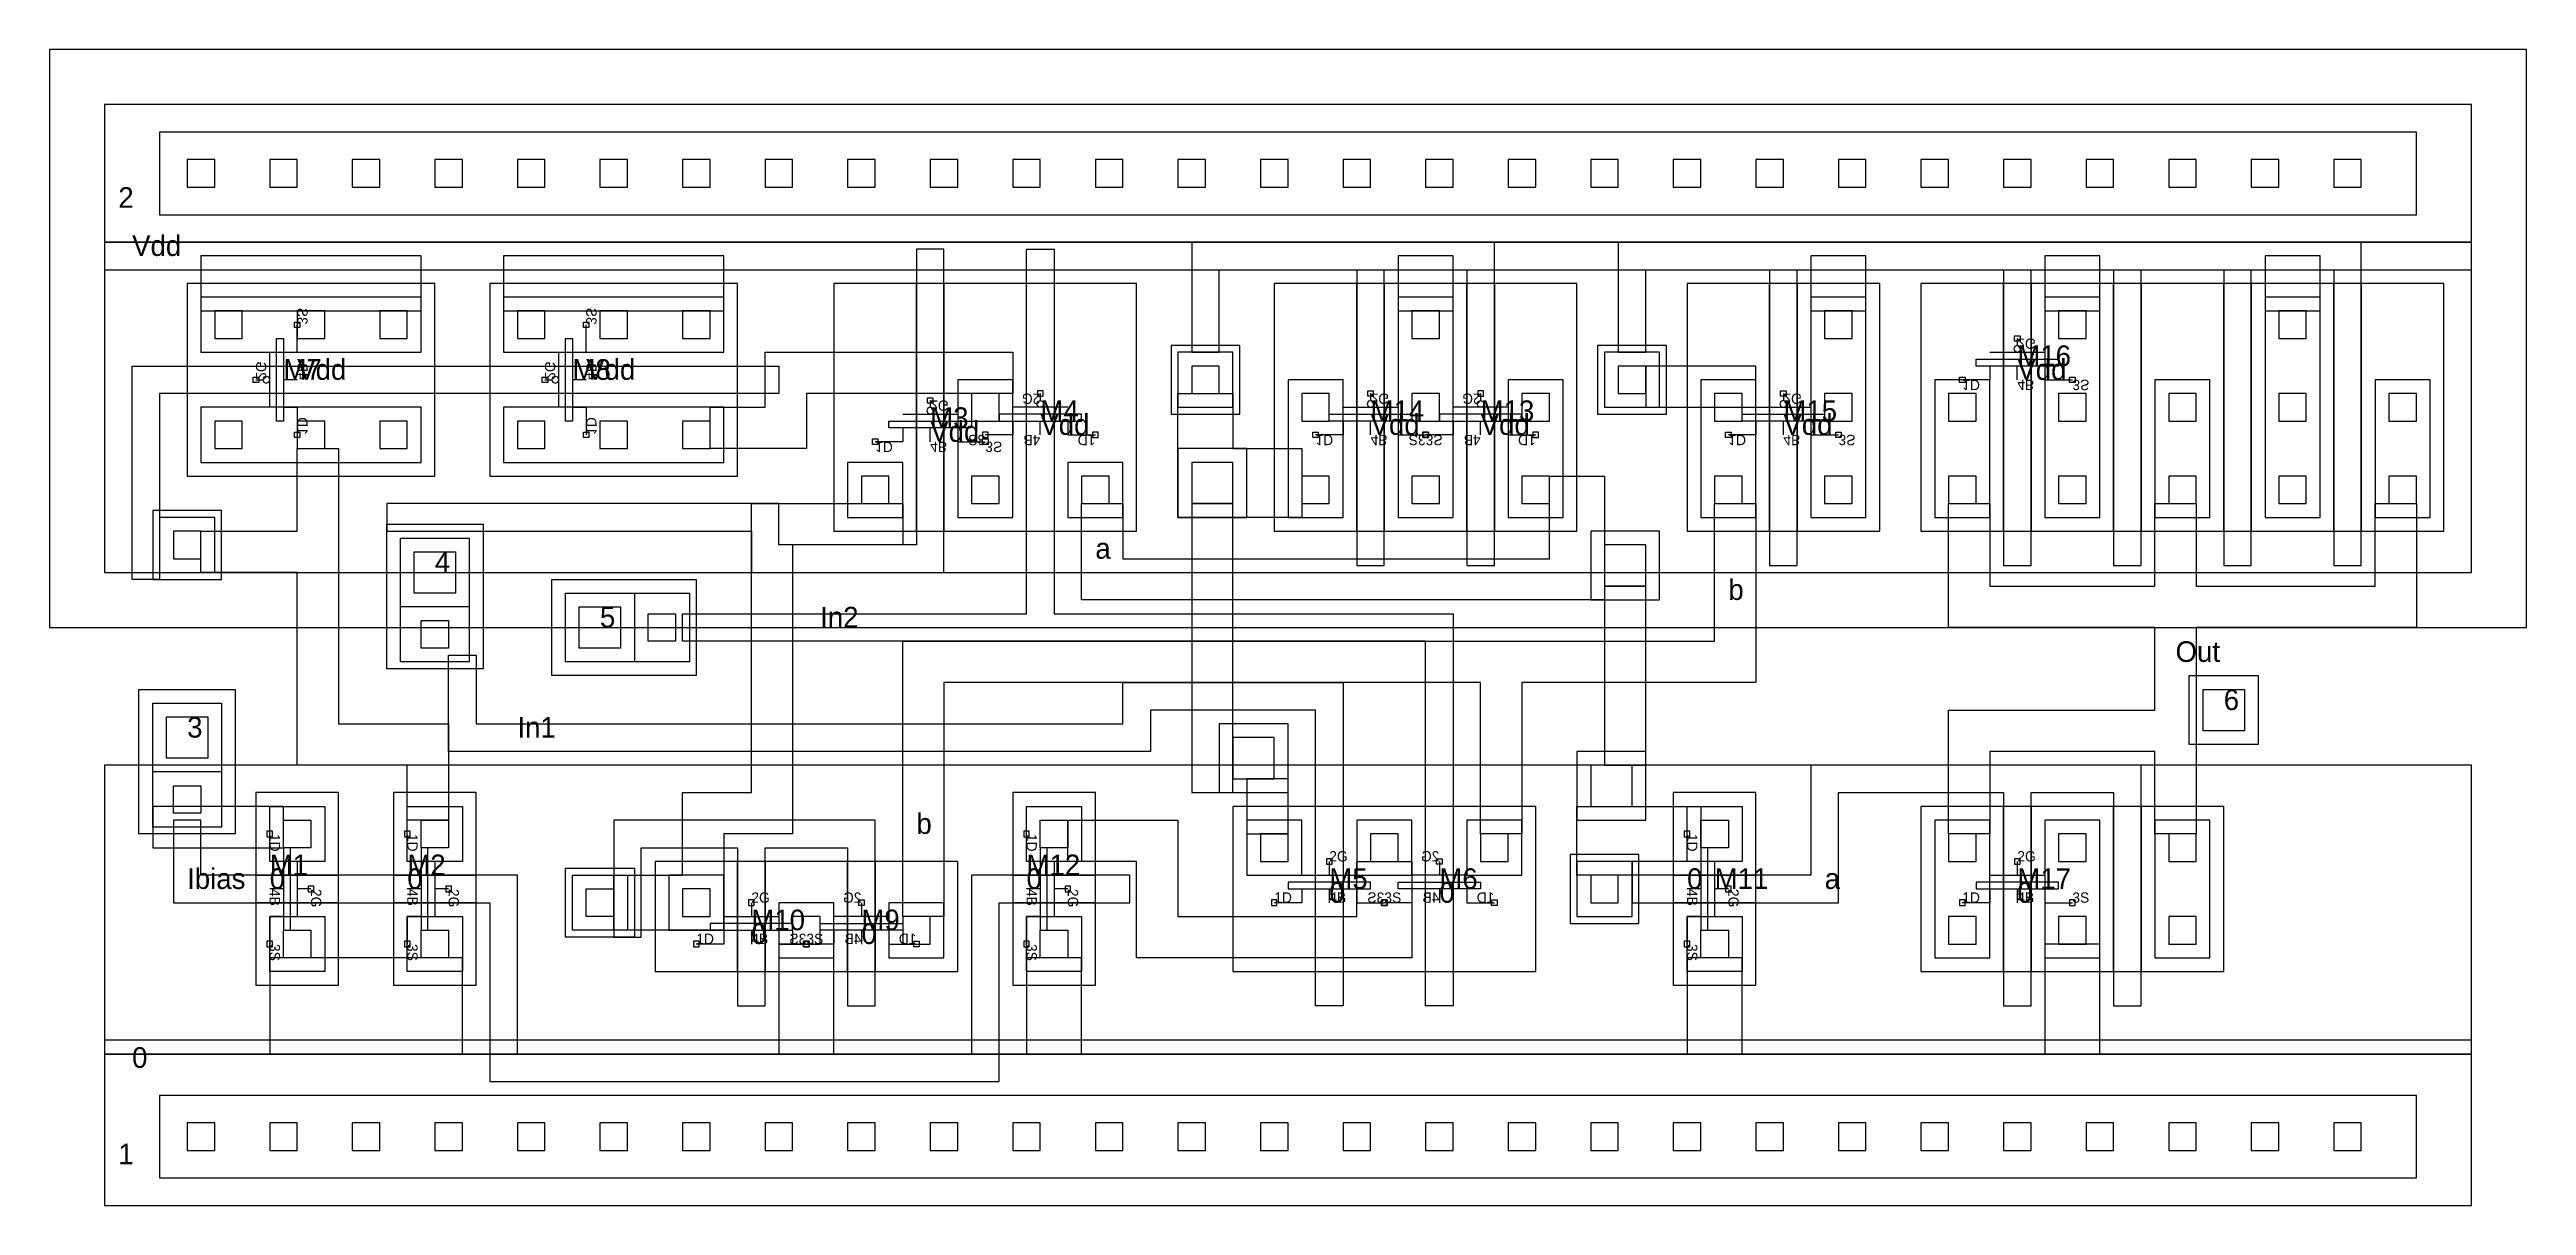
# Model space of a CAD drawing. Extents: x -4 to 794, y 0 to 644.
# Drawn here: x 276 to 456, y 0 to 84 of the extents above; entities that cross this region are included whole.
import ezdxf

# ---------------------------------------------------------------- set-up
doc = ezdxf.new("R2010")
doc.units = 0
for name, color, linetype in [('LAYER1', 7, 'CONTINUOUS'), ('LAYER10', 7, 'CONTINUOUS'), ('LAYER2', 7, 'CONTINUOUS'), ('LAYER25', 7, 'CONTINUOUS'), ('LAYER4', 7, 'CONTINUOUS'), ('LAYER42', 7, 'CONTINUOUS'), ('LAYER43', 7, 'CONTINUOUS'), ('LAYER44', 7, 'CONTINUOUS'), ('LAYER45', 7, 'CONTINUOUS'), ('LAYER46', 7, 'CONTINUOUS'), ('LAYER49', 7, 'CONTINUOUS'), ('LAYER5', 7, 'CONTINUOUS'), ('LAYER50', 7, 'CONTINUOUS'), ('LAYER51', 7, 'CONTINUOUS'), ('LAYER6', 7, 'CONTINUOUS'), ('LAYER8', 7, 'CONTINUOUS'), ('LAYER9', 7, 'CONTINUOUS')]:
    doc.layers.add(name, color=color, linetype=linetype)

# ---------------------------------------------------------------- blocks, each defined once
blk = doc.blocks.new('CCM1_1')
at = {"layer": 'LAYER25'}
blk.add_lwpolyline([(-1, -1), (1, -1), (1, 1), (-1, 1), (-1, -1)], dxfattribs=at)
at = {"layer": 'LAYER49'}
blk.add_lwpolyline([(-2, -2), (2, -2), (2, 2), (-2, 2), (-2, -2)], dxfattribs=at)
blk = doc.blocks.new('CCM1_2')
at = {"layer": 'LAYER25'}
for points in [[(-1, 5), (1, 5), (1, 7), (-1, 7), (-1, 5)], [(-1, -1), (1, -1), (1, 1), (-1, 1), (-1, -1)]]:
    blk.add_lwpolyline(points, dxfattribs=at)
at = {"layer": 'LAYER49'}
blk.add_lwpolyline([(-2, -2), (2, -2), (2, 8), (-2, 8), (-2, -2)], dxfattribs=at)
blk = doc.blocks.new('CCM1_3')
at = {"layer": 'LAYER25'}
for points in [[(-1, 11), (1, 11), (1, 13), (-1, 13), (-1, 11)], [(-1, 5), (1, 5), (1, 7), (-1, 7), (-1, 5)], [(-1, -1), (1, -1), (1, 1), (-1, 1), (-1, -1)]]:
    blk.add_lwpolyline(points, dxfattribs=at)
at = {"layer": 'LAYER49'}
blk.add_lwpolyline([(-2, -2), (2, -2), (2, 14), (-2, 14), (-2, -2)], dxfattribs=at)
blk = doc.blocks.new('CCONT')
at = {"layer": 'LAYER25'}
blk.add_lwpolyline([(-1, -1), (1, -1), (1, 1), (-1, 1), (-1, -1)], dxfattribs=at)
blk = doc.blocks.new('CONT')
at = {"layer": 'LAYER25'}
blk.add_lwpolyline([(-1, -1), (1, -1), (1, 1), (-1, 1), (-1, -1)], dxfattribs=at)
blk = doc.blocks.new('M1V1M2')
at = {"layer": 'LAYER49'}
blk.add_lwpolyline([(-2.5, -2.5), (2.5, -2.5), (2.5, 2.5), (-2.5, 2.5), (-2.5, -2.5)], dxfattribs=at)
at = {"layer": 'LAYER50'}
blk.add_lwpolyline([(-1.5, -1.5), (1.5, -1.5), (1.5, 1.5), (-1.5, 1.5), (-1.5, -1.5)], dxfattribs=at)
at = {"layer": 'LAYER51'}
blk.add_lwpolyline([(-2.5, -2.5), (2.5, -2.5), (2.5, 2.5), (-2.5, 2.5), (-2.5, -2.5)], dxfattribs=at)
blk = doc.blocks.new('NMOS2X12_TOK')
at = {"layer": 'LAYER1'}
for points in [[(0, 2), (0, 1)], [(-2, 0), (-2, -1), (-4, -1)], [(-3, 0), (3, 0), (3, 0.5), (-3, 0.5), (-3, 0)], [(-2, 1), (2, 1)], [(0, 0), (0, -1)], [(2, 0), (2, -1), (4, -1)]]:
    blk.add_lwpolyline(points, dxfattribs=at)
at = {"layer": 'LAYER8'}
blk.add_lwpolyline([(-0.2, 1.8), (0.2, 1.8), (0.2, 2.2), (-0.2, 2.2), (-0.2, 1.8)], dxfattribs=at)
at = {"layer": 'LAYER9'}
for points in [[(-4.2, -1.2), (-3.8, -1.2), (-3.8, -0.8), (-4.2, -0.8), (-4.2, -1.2)], [(3.8, -1.2), (4.2, -1.2), (4.2, -0.8), (3.8, -0.8), (3.8, -1.2)]]:
    blk.add_lwpolyline(points, dxfattribs=at)
at = {"layer": 'LAYER5'}
for s, p in [('2G', (0, 2)), ('1D', (-4, -1)), ('4B', (0, -1)), ('3S', (4, -1))]:
    blk.add_text(s, height=0.75, dxfattribs=at).set_placement(p)
blk = doc.blocks.new('NMOS2X24_TOK')
at = {"layer": 'LAYER1'}
for points in [[(0, 2), (0, 1)], [(-2, 0), (-2, -1), (-4, -1)], [(-3, 0), (3, 0), (3, 0.5), (-3, 0.5), (-3, 0)], [(-2, 1), (2, 1)], [(0, 0), (0, -1)], [(2, 0), (2, -1), (4, -1)]]:
    blk.add_lwpolyline(points, dxfattribs=at)
at = {"layer": 'LAYER8'}
blk.add_lwpolyline([(-0.2, 1.8), (0.2, 1.8), (0.2, 2.2), (-0.2, 2.2), (-0.2, 1.8)], dxfattribs=at)
at = {"layer": 'LAYER9'}
for points in [[(-4.2, -1.2), (-3.8, -1.2), (-3.8, -0.8), (-4.2, -0.8), (-4.2, -1.2)], [(3.8, -1.2), (4.2, -1.2), (4.2, -0.8), (3.8, -0.8), (3.8, -1.2)]]:
    blk.add_lwpolyline(points, dxfattribs=at)
at = {"layer": 'LAYER5'}
for s, p in [('2G', (0, 2)), ('1D', (-4, -1)), ('4B', (0, -1)), ('3S', (4, -1))]:
    blk.add_text(s, height=0.75, dxfattribs=at).set_placement(p)
blk = doc.blocks.new('NMOS2X6_TOK')
at = {"layer": 'LAYER1'}
for points in [[(0, 2), (0, 1)], [(-2, 0), (-2, -1), (-4, -1)], [(-3, 0), (3, 0), (3, 0.5), (-3, 0.5), (-3, 0)], [(-2, 1), (2, 1)], [(0, 0), (0, -1)], [(2, 0), (2, -1), (4, -1)]]:
    blk.add_lwpolyline(points, dxfattribs=at)
at = {"layer": 'LAYER8'}
blk.add_lwpolyline([(-0.2, 1.8), (0.2, 1.8), (0.2, 2.2), (-0.2, 2.2), (-0.2, 1.8)], dxfattribs=at)
at = {"layer": 'LAYER9'}
for points in [[(-4.2, -1.2), (-3.8, -1.2), (-3.8, -0.8), (-4.2, -0.8), (-4.2, -1.2)], [(3.8, -1.2), (4.2, -1.2), (4.2, -0.8), (3.8, -0.8), (3.8, -1.2)]]:
    blk.add_lwpolyline(points, dxfattribs=at)
at = {"layer": 'LAYER5'}
for s, p in [('2G', (0, 2)), ('1D', (-4, -1)), ('4B', (0, -1)), ('3S', (4, -1))]:
    blk.add_text(s, height=0.75, dxfattribs=at).set_placement(p)
blk = doc.blocks.new('NMOS2X8_TOK')
at = {"layer": 'LAYER1'}
for points in [[(0, 2), (0, 1)], [(-2, 0), (-2, -1), (-4, -1)], [(-3, 0), (3, 0), (3, 0.5), (-3, 0.5), (-3, 0)], [(-2, 1), (2, 1)], [(0, 0), (0, -1)], [(2, 0), (2, -1), (4, -1)]]:
    blk.add_lwpolyline(points, dxfattribs=at)
at = {"layer": 'LAYER8'}
blk.add_lwpolyline([(-0.2, 1.8), (0.2, 1.8), (0.2, 2.2), (-0.2, 2.2), (-0.2, 1.8)], dxfattribs=at)
at = {"layer": 'LAYER9'}
for points in [[(-4.2, -1.2), (-3.8, -1.2), (-3.8, -0.8), (-4.2, -0.8), (-4.2, -1.2)], [(3.8, -1.2), (4.2, -1.2), (4.2, -0.8), (3.8, -0.8), (3.8, -1.2)]]:
    blk.add_lwpolyline(points, dxfattribs=at)
at = {"layer": 'LAYER5'}
for s, p in [('2G', (0, 2)), ('1D', (-4, -1)), ('4B', (0, -1)), ('3S', (4, -1))]:
    blk.add_text(s, height=0.75, dxfattribs=at).set_placement(p)
blk = doc.blocks.new('P1CCM1')
at = {"layer": 'LAYER25'}
blk.add_lwpolyline([(-1, -1), (1, -1), (1, 1), (-1, 1), (-1, -1)], dxfattribs=at)
at = {"layer": 'LAYER46'}
blk.add_lwpolyline([(-2.5, -2.5), (2.5, -2.5), (2.5, 2.5), (-2.5, 2.5), (-2.5, -2.5)], dxfattribs=at)
at = {"layer": 'LAYER49'}
blk.add_lwpolyline([(-2, -2), (2, -2), (2, 2), (-2, 2), (-2, -2)], dxfattribs=at)
blk = doc.blocks.new('P1CCM1V1M2')
at = {"layer": 'LAYER25'}
blk.add_lwpolyline([(-1, -5.5), (1, -5.5), (1, -3.5), (-1, -3.5), (-1, -5.5)], dxfattribs=at)
at = {"layer": 'LAYER46'}
blk.add_lwpolyline([(-3.5, -7), (3.5, -7), (3.5, 3.5), (-3.5, 3.5), (-3.5, -7)], dxfattribs=at)
at = {"layer": 'LAYER49'}
blk.add_lwpolyline([(-2.5, -6.5), (2.5, -6.5), (2.5, 2.5), (-2.5, 2.5), (-2.5, -6.5)], dxfattribs=at)
at = {"layer": 'LAYER50'}
blk.add_lwpolyline([(-1.5, -1.5), (1.5, -1.5), (1.5, 1.5), (-1.5, 1.5), (-1.5, -1.5)], dxfattribs=at)
at = {"layer": 'LAYER51'}
blk.add_lwpolyline([(-2.5, -2.5), (2.5, -2.5), (2.5, 2.5), (-2.5, 2.5), (-2.5, -2.5)], dxfattribs=at)
blk = doc.blocks.new('PMOS2X18_TOK')
at = {"layer": 'LAYER1'}
for points in [[(-2, 0), (-2, 1), (-4, 1)], [(-3, -0.5), (3, -0.5), (3, 0), (-3, 0), (-3, -0.5)], [(0, 1), (0, 0)], [(2, 0), (2, 1), (4, 1)], [(-2, -1), (2, -1)], [(0, -1.5), (-0.18, -1.43), (-0.25, -1.25), (-0.18, -1.07), (0, -1), (0.18, -1.07), (0.25, -1.25), (0.18, -1.43), (0, -1.5)], [(0, -2), (0, -1.5)]]:
    blk.add_lwpolyline(points, dxfattribs=at)
at = {"layer": 'LAYER10'}
for points in [[(-4.2, 0.8), (-3.8, 0.8), (-3.8, 1.2), (-4.2, 1.2), (-4.2, 0.8)], [(3.8, 0.8), (4.2, 0.8), (4.2, 1.2), (3.8, 1.2), (3.8, 0.8)]]:
    blk.add_lwpolyline(points, dxfattribs=at)
at = {"layer": 'LAYER8'}
blk.add_lwpolyline([(-0.2, -2.2), (0.2, -2.2), (0.2, -1.8), (-0.2, -1.8), (-0.2, -2.2)], dxfattribs=at)
at = {"layer": 'LAYER5'}
for s, p in [('1D', (-4, 1)), ('4B', (0, 1)), ('3S', (4, 1)), ('2G', (0, -2))]:
    blk.add_text(s, height=0.75, dxfattribs=at).set_placement(p)
blk = doc.blocks.new('PMOS2X72_TOK')
at = {"layer": 'LAYER1'}
for points in [[(-2, 0), (-2, 1), (-4, 1)], [(-3, -0.5), (3, -0.5), (3, 0), (-3, 0), (-3, -0.5)], [(0, 1), (0, 0)], [(2, 0), (2, 1), (4, 1)], [(-2, -1), (2, -1)], [(0, -1.5), (-0.18, -1.43), (-0.25, -1.25), (-0.18, -1.07), (0, -1), (0.18, -1.07), (0.25, -1.25), (0.18, -1.43), (0, -1.5)], [(0, -2), (0, -1.5)]]:
    blk.add_lwpolyline(points, dxfattribs=at)
at = {"layer": 'LAYER10'}
for points in [[(-4.2, 0.8), (-3.8, 0.8), (-3.8, 1.2), (-4.2, 1.2), (-4.2, 0.8)], [(3.8, 0.8), (4.2, 0.8), (4.2, 1.2), (3.8, 1.2), (3.8, 0.8)]]:
    blk.add_lwpolyline(points, dxfattribs=at)
at = {"layer": 'LAYER8'}
blk.add_lwpolyline([(-0.2, -2.2), (0.2, -2.2), (0.2, -1.8), (-0.2, -1.8), (-0.2, -2.2)], dxfattribs=at)
at = {"layer": 'LAYER5'}
for s, p in [('1D', (-4, 1)), ('4B', (0, 1)), ('3S', (4, 1)), ('2G', (0, -2))]:
    blk.add_text(s, height=0.75, dxfattribs=at).set_placement(p)
blk = doc.blocks.new('OTA1')
at = {"layer": 'LAYER10'}
for points in [[(6, 61), (24, 61), (24, 67), (6, 67), (6, 61)], [(28, 61), (46, 61), (46, 67), (28, 67), (28, 61)], [(53, 49), (59, 49), (59, 67), (53, 67), (53, 49)], [(61, 49), (67, 49), (67, 67), (61, 67), (61, 49)], [(69, 49), (75, 49), (75, 67), (69, 67), (69, 49)], [(85, 49), (91, 49), (91, 67), (85, 67), (85, 49)], [(93, 49), (99, 49), (99, 67), (93, 67), (93, 49)], [(101, 49), (107, 49), (107, 67), (101, 67), (101, 49)], [(115, 49), (121, 49), (121, 67), (115, 67), (115, 49)], [(123, 49), (129, 49), (129, 67), (123, 67), (123, 49)], [(132, 49), (138, 49), (138, 67), (132, 67), (132, 49)], [(140, 49), (146, 49), (146, 67), (140, 67), (140, 49)], [(148, 49), (154, 49), (154, 67), (148, 67), (148, 49)], [(156, 49), (162, 49), (162, 67), (156, 67), (156, 49)], [(164, 49), (170, 49), (170, 67), (164, 67), (164, 49)], [(6, 53), (24, 53), (24, 59), (6, 59), (6, 53)], [(28, 53), (46, 53), (46, 59), (28, 59), (28, 53)]]:
    blk.add_lwpolyline(points, dxfattribs=at)
at = {"layer": 'LAYER42'}
blk.add_lwpolyline([(-4, 42), (176, 42), (176, 84), (-4, 84), (-4, 42)], dxfattribs=at)
at = {"layer": 'LAYER43'}
for points in [[(4, 72), (168, 72), (168, 78), (4, 78), (4, 72)], [(6, 53), (24, 53), (24, 67), (6, 67), (6, 53)], [(28, 53), (46, 53), (46, 67), (28, 67), (28, 53)], [(53, 49), (75, 49), (75, 67), (53, 67), (53, 49)], [(85, 49), (107, 49), (107, 67), (85, 67), (85, 49)], [(115, 49), (129, 49), (129, 67), (115, 67), (115, 49)], [(132, 49), (170, 49), (170, 67), (132, 67), (132, 49)], [(11, 16), (17, 16), (17, 30), (11, 30), (11, 16)], [(21, 16), (27, 16), (27, 30), (21, 30), (21, 16)], [(66, 16), (72, 16), (72, 30), (66, 30), (66, 16)], [(82, 17), (104, 17), (104, 29), (82, 29), (82, 17)], [(114, 16), (120, 16), (120, 30), (114, 30), (114, 16)], [(132, 17), (154, 17), (154, 29), (132, 29), (132, 17)], [(40, 17), (62, 17), (62, 25), (40, 25), (40, 17)], [(4, 2), (168, 2), (168, 8), (4, 8), (4, 2)]]:
    blk.add_lwpolyline(points, dxfattribs=at)
at = {"layer": 'LAYER44'}
for points in [[(0, 46), (172, 46), (172, 70), (0, 70), (0, 46)], [(0, 0), (172, 0), (172, 11), (0, 11), (0, 0)]]:
    blk.add_lwpolyline(points, dxfattribs=at)
at = {"layer": 'LAYER45'}
for points in [[(0, 70), (172, 70), (172, 80), (0, 80), (0, 70)], [(0, 11), (172, 11), (172, 32), (0, 32), (0, 11)]]:
    blk.add_lwpolyline(points, dxfattribs=at)
at = {"layer": 'LAYER46'}
for points in [[(59, 69.5), (59, 48), (49, 48), (49, 51), (20.5, 51), (20.5, 49), (47, 49), (47, 46), (61, 46), (61, 69.5), (59, 69.5)], [(42, 43), (67, 43), (67, 69.5), (69, 69.5), (69, 43), (98, 43), (98, 14.5), (96, 14.5), (96, 41), (42, 41), (42, 43)], [(91, 46.5), (93, 46.5), (93, 68), (99, 68), (99, 46.5), (101, 46.5), (101, 70), (79, 70), (79, 68), (79, 62), (81, 62), (81, 68), (91, 68), (91, 46.5)], [(121, 46.5), (123, 46.5), (123, 68), (138, 68), (138, 46.5), (140, 46.5), (140, 68), (146, 68), (146, 46.5), (148, 46.5), (148, 68), (154, 68), (154, 46.5), (156, 46.5), (156, 68), (162, 68), (162, 46.5), (164, 46.5), (164, 70), (110, 70), (110, 68), (110, 62), (112, 62), (112, 68), (121, 68), (121, 46.5)], [(49, 61), (49, 59), (4, 59), (4, 45.5), (2, 45.5), (2, 61), (49, 61)], [(27, 40), (27, 35), (74, 35), (74, 38), (90, 38), (90, 14.5), (88, 14.5), (88, 36), (76, 36), (76, 33), (25, 33), (25, 40), (27, 40)], [(126, 22), (126, 30), (138, 30), (138, 14.5), (140, 14.5), (140, 30), (146, 30), (146, 14.5), (148, 14.5), (148, 32), (124, 32), (124, 24), (111, 24), (111, 22), (126, 22)], [(30, 24), (7, 24), (7, 28), (5, 28), (5, 22), (28, 22), (28, 9), (65, 9), (65, 22), (74.5, 22), (74.5, 24), (63, 24), (63, 11), (30, 11), (30, 24)], [(46, 14.5), (48, 14.5), (48, 26), (54, 26), (54, 14.5), (56, 14.5), (56, 28), (46, 28), (37, 28), (37, 19.5), (39, 19.5), (39, 26), (46, 26), (46, 14.5)]]:
    blk.add_lwpolyline(points, dxfattribs=at)
at = {"layer": 'LAYER49'}
for points in [[(0, 68), (172, 68), (172, 80), (0, 80), (0, 68)], [(7, 65), (23, 65), (23, 69), (7, 69), (7, 65)], [(29, 65), (45, 65), (45, 69), (29, 69), (29, 65)], [(94, 65), (98, 65), (98, 69), (94, 69), (94, 65)], [(124, 65), (128, 65), (128, 69), (124, 69), (124, 65)], [(141, 65), (145, 65), (145, 69), (141, 69), (141, 65)], [(157, 65), (161, 65), (161, 69), (157, 69), (157, 65)], [(48, 62), (66, 62), (66, 59), (51, 59), (51, 55), (44, 55), (44, 58), (48, 58), (48, 62)], [(112, 58), (120, 58), (120, 61), (112, 61), (112, 58)], [(78, 59), (82, 59), (82, 55), (87, 55), (87, 50), (78, 50), (78, 59)], [(14, 55), (17, 55), (17, 35), (25, 35), (25, 28), (22, 28), (22, 32), (14, 32), (14, 46), (7, 46), (7, 49), (14, 49), (14, 55)], [(105, 53), (109, 53), (109, 44), (71, 44), (71, 51), (74, 51), (74, 47), (105, 47), (105, 53)], [(47, 51), (58, 51), (58, 48), (50, 48), (50, 27), (45, 27), (45, 20), (37, 20), (37, 24), (42, 24), (42, 30), (47, 30), (47, 51)], [(117, 51), (120, 51), (120, 38), (103, 38), (103, 27), (100, 27), (100, 38), (61, 38), (61, 21), (58, 21), (58, 41), (117, 41), (117, 51)], [(134, 51), (137, 51), (137, 45), (149, 45), (149, 51), (152, 51), (152, 45), (165, 45), (165, 51), (168, 51), (168, 42), (152, 42), (152, 27), (149, 27), (149, 33), (137, 33), (137, 27), (134, 27), (134, 36), (149, 36), (149, 42), (134, 42), (134, 51)], [(83, 27), (86, 27), (86, 31), (83, 31), (83, 27)], [(3.5, 26), (13, 26), (13, 29), (3.5, 29), (3.5, 26)], [(107, 29), (116, 29), (116, 25), (111, 25), (111, 24), (107, 24), (107, 29)], [(70, 28), (78, 28), (78, 21), (91, 21), (91, 25), (95, 25), (95, 18), (75, 18), (75, 25), (70, 25), (70, 28)], [(12, 11), (26, 11), (26, 18), (12, 18), (12, 11)], [(49, 11), (53, 11), (53, 19), (49, 19), (49, 11)], [(67, 11), (71, 11), (71, 18), (67, 18), (67, 11)], [(115, 11), (119, 11), (119, 18), (115, 18), (115, 11)], [(141, 11), (145, 11), (145, 19), (141, 19), (141, 11)], [(0, 0), (172, 0), (172, 12), (0, 12), (0, 0)]]:
    blk.add_lwpolyline(points, dxfattribs=at)
at = {"layer": 'LAYER51'}
for points in [[(79, 30), (82, 30), (82, 51), (79, 51), (79, 30)], [(109, 32), (112, 32), (112, 45), (109, 45), (109, 32)]]:
    blk.add_lwpolyline(points, dxfattribs=at)
at = {"layer": 'LAYER9'}
for points in [[(11, 24), (17, 24), (17, 30), (11, 30), (11, 24)], [(21, 24), (27, 24), (27, 30), (21, 30), (21, 24)], [(66, 24), (72, 24), (72, 30), (66, 30), (66, 24)], [(82, 17), (88, 17), (88, 29), (82, 29), (82, 17)], [(90, 17), (96, 17), (96, 29), (90, 29), (90, 17)], [(98, 17), (104, 17), (104, 29), (98, 29), (98, 17)], [(114, 24), (120, 24), (120, 30), (114, 30), (114, 24)], [(132, 17), (138, 17), (138, 29), (132, 29), (132, 17)], [(140, 17), (146, 17), (146, 29), (140, 29), (140, 17)], [(148, 17), (154, 17), (154, 29), (148, 29), (148, 17)], [(40, 17), (46, 17), (46, 25), (40, 25), (40, 17)], [(48, 17), (54, 17), (54, 25), (48, 25), (48, 17)], [(56, 17), (62, 17), (62, 25), (56, 25), (56, 17)], [(11, 16), (17, 16), (17, 22), (11, 22), (11, 16)], [(21, 16), (27, 16), (27, 22), (21, 22), (21, 16)], [(66, 16), (72, 16), (72, 22), (66, 22), (66, 16)], [(114, 16), (120, 16), (120, 22), (114, 22), (114, 16)]]:
    blk.add_lwpolyline(points, dxfattribs=at)
for name, p in [('CCONT', (7, 75)), ('CONT', (13, 75)), ('CONT', (19, 75)), ('CONT', (25, 75)), ('CONT', (31, 75)), ('CONT', (37, 75)), ('CONT', (43, 75)), ('CONT', (49, 75)), ('CONT', (55, 75)), ('CONT', (61, 75)), ('CONT', (67, 75)), ('CONT', (73, 75)), ('CONT', (79, 75)), ('CONT', (85, 75)), ('CONT', (91, 75)), ('CONT', (97, 75)), ('CONT', (103, 75)), ('CONT', (109, 75)), ('CONT', (115, 75)), ('CONT', (121, 75)), ('CONT', (127, 75)), ('CONT', (133, 75)), ('CONT', (139, 75)), ('CONT', (145, 75)), ('CONT', (151, 75)), ('CONT', (157, 75)), ('CONT', (163, 75)), ('P1CCM1', (80, 60)), ('P1CCM1', (111, 60)), ('P1CCM1', (6, 48)), ('CCM1_1', (85, 26)), ('CCM1_1', (93, 26)), ('CCM1_1', (101, 26)), ('NMOS2X12_TOK', (89, 23)), ('NMOS2X24_TOK', (139, 23)), ('CCM1_1', (43, 22)), ('NMOS2X8_TOK', (47, 20)), ('CCM1_1', (51, 20)), ('CCM1_1', (59, 20)), ('CCONT', (7, 5)), ('CONT', (13, 5)), ('CONT', (19, 5)), ('CONT', (25, 5)), ('CONT', (31, 5)), ('CONT', (37, 5)), ('CONT', (43, 5)), ('CONT', (49, 5)), ('CONT', (55, 5)), ('CONT', (61, 5)), ('CONT', (67, 5)), ('CONT', (73, 5)), ('CONT', (79, 5)), ('CONT', (85, 5)), ('CONT', (91, 5)), ('CONT', (97, 5)), ('CONT', (103, 5)), ('CONT', (109, 5)), ('CONT', (115, 5)), ('CONT', (121, 5)), ('CONT', (127, 5)), ('CONT', (133, 5)), ('CONT', (139, 5)), ('CONT', (145, 5)), ('CONT', (151, 5)), ('CONT', (157, 5)), ('CONT', (163, 5))]:
    blk.add_blockref(name, p)
for name, p, rotation in [('CCM1_3', (9, 64), 270), ('CCM1_3', (31, 64), 270), ('CCM1_3', (96, 64), 180), ('CCM1_3', (126, 64), 180), ('CCM1_3', (143, 64), 180), ('CCM1_3', (159, 64), 180), ('CCM1_2', (64, 58), 180), ('CCM1_2', (88, 58), 180), ('CCM1_2', (104, 58), 180), ('CCM1_2', (118, 58), 180), ('CCM1_2', (135, 58), 180), ('CCM1_2', (151, 58), 180), ('CCM1_2', (167, 58), 180), ('CCM1_3', (9, 56), 270), ('CCM1_3', (31, 56), 270), ('PMOS2X18_TOK', (68, 57), 180), ('PMOS2X18_TOK', (100, 57), 180), ('CCM1_1', (56, 52), 180), ('CCM1_1', (72, 52), 180), ('M1V1M2', (80.5, 52.5), 180), ('M1V1M2', (110.5, 46.5), 180), ('M1V1M2', (83.5, 32.5), 180), ('M1V1M2', (109.5, 30.5), 180), ('NMOS2X6_TOK', (13, 23), 270), ('NMOS2X6_TOK', (23, 23), 270), ('NMOS2X6_TOK', (68, 23), 270), ('NMOS2X6_TOK', (116, 23), 270), ('CCM1_2', (135, 26), 180), ('CCM1_2', (143, 26), 180), ('CCM1_2', (151, 26), 180), ('P1CCM1', (109, 23), 270)]:
    blk.add_blockref(name, p, dxfattribs=dict(rotation=rotation))
at = {"xscale": -1}
for name, p, rotation in [('PMOS2X18_TOK', (13, 60), 270), ('PMOS2X18_TOK', (34, 60), 270), ('PMOS2X72_TOK', (139, 61), 180), ('PMOS2X18_TOK', (60, 56.5), 180), ('PMOS2X18_TOK', (92, 57), 180), ('PMOS2X18_TOK', (122, 57), 180), ('P1CCM1V1M2', (36, 42), 90), ('CCM1_1', (14, 27), 90), ('CCM1_1', (24, 27), 90), ('CCM1_1', (69, 27), 90), ('CCM1_1', (117, 27), 90), ('P1CCM1', (36, 22), 180), ('CCM1_1', (14, 19), 90), ('CCM1_1', (24, 19), 90), ('CCM1_1', (69, 19), 90), ('CCM1_1', (117, 19), 90)]:
    blk.add_blockref(name, p, dxfattribs=dict(at, rotation=rotation))
for name, p in [('P1CCM1V1M2', (24, 46)), ('M1V1M2', (154, 36)), ('P1CCM1V1M2', (6, 34)), ('NMOS2X12_TOK', (97, 23)), ('NMOS2X8_TOK', (55, 20))]:
    blk.add_blockref(name, p, dxfattribs=at)
at = {"layer": 'LAYER2'}
for s, p in [('a', (72, 47)), ('b', (118, 44)), ('b', (59, 27)), ('a', (125, 23))]:
    blk.add_text(s, height=1.5, dxfattribs=at).set_placement(p)
at = {"layer": 'LAYER4'}
for s, p in [('Vdd', (2, 69)), ('Vdd', (14, 60)), ('Vdd', (35, 60)), ('Vdd', (139, 60)), ('Vdd', (60, 55.5)), ('Vdd', (68, 56)), ('Vdd', (92, 56)), ('Vdd', (100, 56)), ('Vdd', (122, 56)), ('In2', (52, 42)), ('Out', (150.5, 39.5)), ('In1', (30, 34)), ('Ibias', (6, 23)), ('0', (12, 23)), ('0', (22, 23)), ('0', (67, 23)), ('0', (89, 22)), ('0', (97, 22)), ('0', (115, 23)), ('0', (139, 22)), ('0', (47, 19)), ('0', (55, 19)), ('0', (2, 10))]:
    blk.add_text(s, height=1.5, dxfattribs=at).set_placement(p)
at = {"layer": 'LAYER5'}
for s, p in [('2', (1, 72.5)), ('4', (24, 46)), ('5', (36, 42)), ('6', (154, 36)), ('3', (6, 34)), ('1', (1, 3))]:
    blk.add_text(s, height=1.5, dxfattribs=at).set_placement(p)
at = {"layer": 'LAYER6'}
for s, p in [('M7', (13, 60)), ('M8', (34, 60)), ('M16', (139, 61)), ('M3', (60, 56.5)), ('M4', (68, 57)), ('M14', (92, 57)), ('M13', (100, 57)), ('M15', (122, 57)), ('M1', (12, 24)), ('M2', (22, 24)), ('M12', (67, 24)), ('M5', (89, 23)), ('M6', (97, 23)), ('M11', (117, 23)), ('M17', (139, 23)), ('M10', (47, 20)), ('M9', (55, 20))]:
    blk.add_text(s, height=1.5, dxfattribs=at).set_placement(p)

msp = doc.modelspace()

# ---------------------------------------------------------------- block references
msp.add_blockref('OTA1', (280, 0))

doc.saveas('drawing.dxf')
